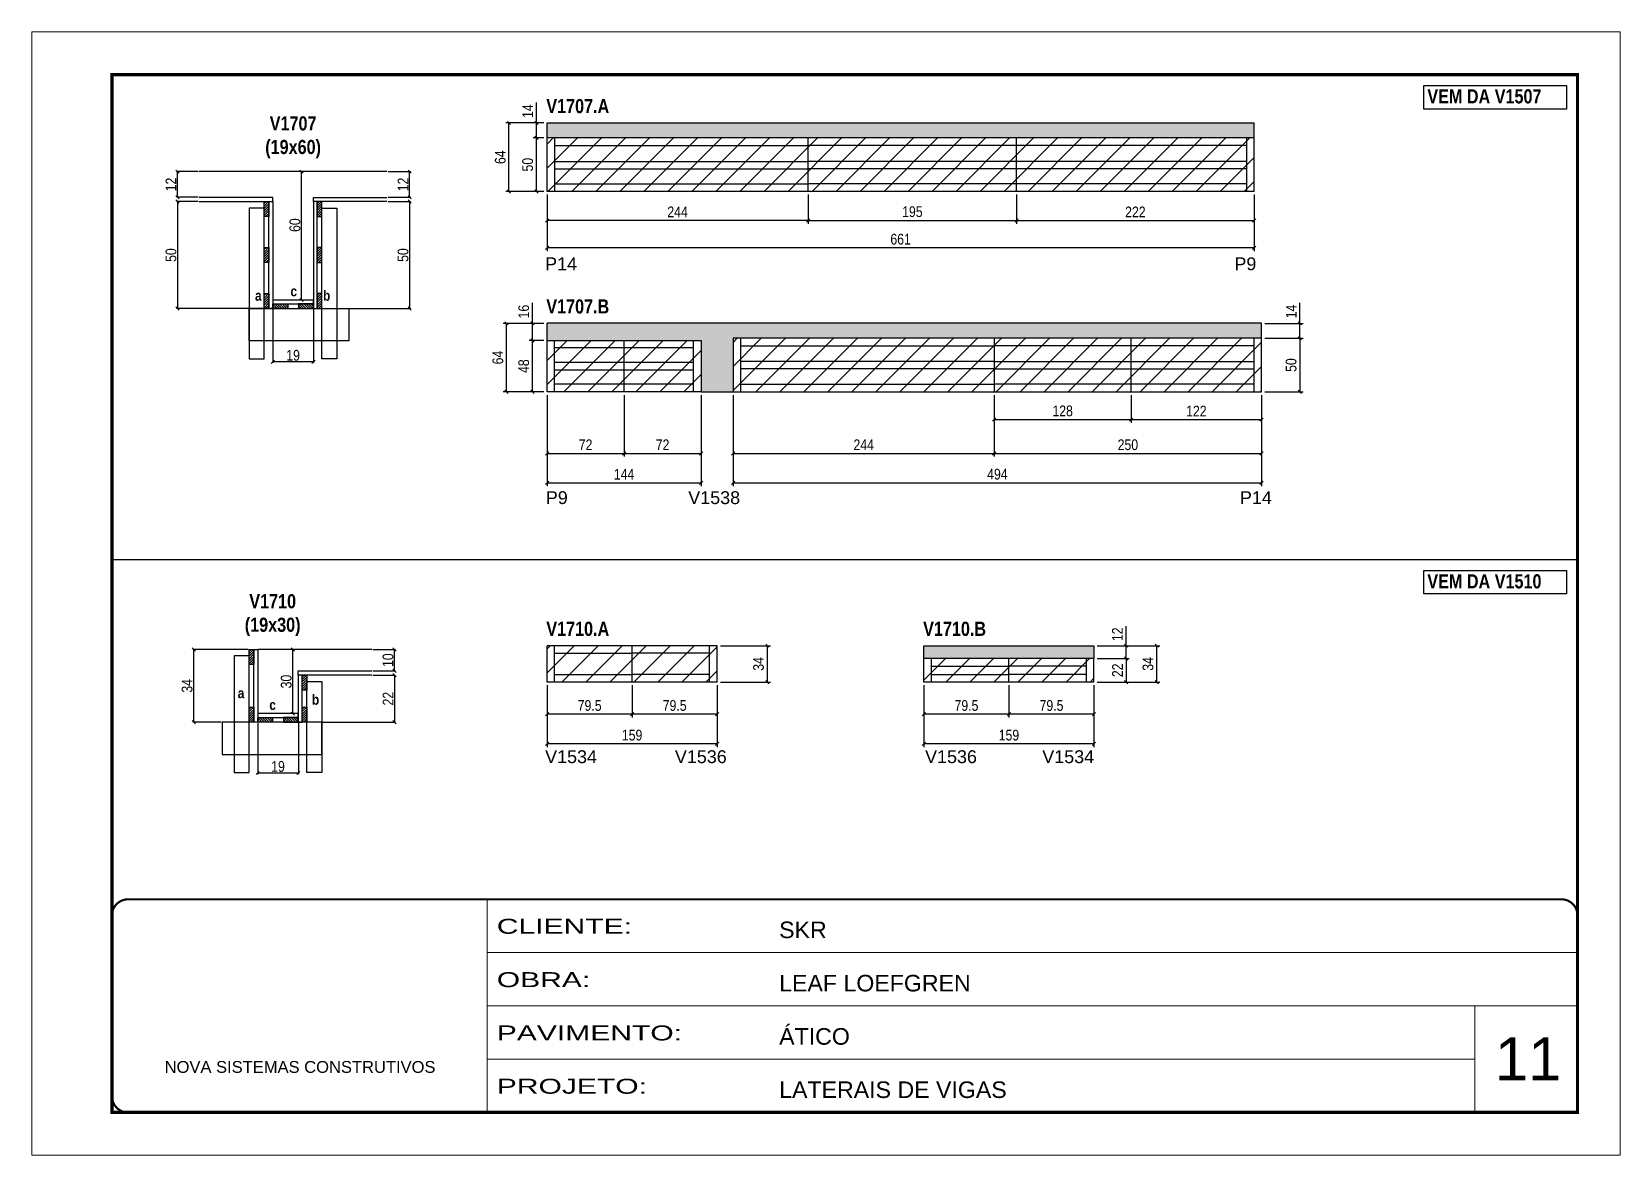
# Model space of a CAD drawing. Extents: x 3309 to 10008, y -2522 to 14608.
# Drawn here: x 6493 to 7978, y 11261 to 12311 of the extents above; entities that cross this region are included whole.
import ezdxf

# ---------------------------------------------------------------- set-up
doc = ezdxf.new("R2010")
doc.units = 0
doc.linetypes.add('CONTINUO', pattern=[0])
doc.linetypes.add('DASHED', pattern=[0.75, 0.5, -0.25])
for name, color, linetype in [('5', 5, 'Continuous'), ('COTA', 241, 'Continuous'), ('detalhes', 4, 'Continuous'), ('NOMENCLATURA', 7, 'Continuous'), ('Painéis', 200, 'Continuous'), ('SARR_2.2x7', 40, 'Continuous'), ('SARR_3.5x7', 81, 'Continuous')]:
    doc.layers.add(name, color=color, linetype=linetype)
for name, color, linetype, lineweight in [('CARIMBO', 255, 'Continuous', 9), ('CONCRETO', 251, 'Continuous', 25), ('Folhas', 255, 'Continuous', 9), ('Hachura', 251, 'Continuous', 9), ('SARRAFO DE PRESSAO', 251, 'DASHED', 9)]:
    doc.layers.add(name, color=color, linetype=linetype, lineweight=lineweight)
doc.styles.add('ARIAL', font='arial.ttf')
doc.styles.add('COTA TECNICA', font='techl___.ttf', dxfattribs={"height": 10})
doc.styles.add('COTA TECNICA 2X', font='techl___.ttf', dxfattribs={"height": 10})
doc.styles.get("Standard").update_dxf_attribs({"font": 'arial.ttf'})
doc.styles.add('TECNICA', font='techb___.ttf', dxfattribs={"height": 10})
doc.styles.add('Tecnologia', font='')
doc.styles.get('Tecnologia').set_extended_font_data('Forgotten Futurist')
doc.dimstyles.new('PAINEL', dxfattribs={"dimtxt": 10, "dimasz": 3, "dimexe": 3, "dimexo": 3, "dimgap": 3, "dimtad": 1, "dimdec": 1, "dimzin": 12, "dimdsep": 46, "dimtxsty": 'COTA TECNICA', "dimblk1": 'OBLIQUE', "dimblk2": 'OBLIQUE', "dimsah": 1, "dimcen": 0.9, "dimclrd": 4, "dimclre": 4, "dimclrt": 240, "dimadec": 1, "dimazin": 3, "dimtfac": 1, "dimtdec": 1, "dimtmove": 0, "dimatfit": 3, "dimfxl": 1, "dimtolj": 1, "dimtzin": 12, "dimarcsym": 0})
doc.dimstyles.new('SECAO', dxfattribs={"dimscale": 0.333333, "dimtxt": 5, "dimasz": 9, "dimexe": 3, "dimexo": 3, "dimgap": 3, "dimtad": 1, "dimdec": 1, "dimlfac": 0.5, "dimzin": 12, "dimdsep": 46, "dimtxsty": 'COTA TECNICA 2X', "dimblk1": 'OBLIQUE', "dimblk2": 'OBLIQUE', "dimsah": 1, "dimcen": 0.9, "dimclrd": 4, "dimclre": 4, "dimclrt": 240, "dimadec": 1, "dimazin": 3, "dimtfac": 1, "dimtdec": 1, "dimtmove": 0, "dimatfit": 3, "dimfxl": 1, "dimtolj": 1, "dimtzin": 12, "dimarcsym": 0})
pattern_1 = [(135, (39953.6903, -111460.2027), (-1.122532015, -1.122532015), [])]
pattern_2 = [(45, (-116802.018, -21083.5717), (-1.122532015, 1.122532015), [])]
pattern_3 = [(45, (-116802.018, -21169.5717), (-1.122532015, 1.122532015), [])]
pattern_4 = [(135, (39939.6072, -111846.7562), (-1.122532015, -1.122532015), [])]

msp = doc.modelspace()

# ---------------------------------------------------------------- texts
at = {"layer": '5', "linetype": 'Continuous'}
for s, rotation, p in [('P14', 0.00004, (6972.81, 12087.84)), ('P9', 0.00004, (7617.18, 12087.84)), ('P9', 359.99996, (6973.45, 11869.3, 0)), ('V1538', 359.99996, (7106.59, 11869.3, 0)), ('P14', 359.99996, (7622.34, 11869.3, 0)), ('V1534', 0.00004, (6972.81, 11627.19, 0)), ('V1536', 0.00004, (7094.11, 11627.19, 0)), ('V1536', 0.00004, (7328.01, 11627.19, 0)), ('V1534', 0.00004, (7437.56, 11627.19, 0))]:
    msp.add_text(s, height=12, rotation=rotation, dxfattribs=at).set_placement(p)
at = {"layer": 'CARIMBO', "style": 'ARIAL'}
msp.add_text('11', height=40, dxfattribs=at).set_placement((7860.73, 11330.85))
at = {"layer": 'detalhes', "style": 'TECNICA'}
for s, p in [('a', (6701.63, 12059.33)), ('c', (6734.7, 12063.44)), ('b', (6765.19, 12059.32)), ('a', (6685.45, 11687.85)), ('b', (6754.81, 11681.74)), ('c', (6714.96, 11676.88))]:
    msp.add_text(s, height=9.6, dxfattribs=at).set_placement(p)
at = {"layer": 'NOMENCLATURA', "style": 'TECNICA'}
for s, p in [('VEM DA V1507', (7797.54, 12243.76)), ('V1707.A', (6973.89, 12234.65)), ('V1707.B', (6973.89, 12047.42, 0)), ('VEM DA V1510', (7797.54, 11790.51)), ('V1710.A', (6973.89, 11746.11, 0)), ('V1710.B', (7326.18, 11746.11, 0))]:
    msp.add_text(s, height=13.2, dxfattribs=at).set_placement(p)
at = {"layer": 'NOMENCLATURA', "char_height": 13.2, "attachment_point": 2, "style": 'TECNICA'}
for s, insert in [('V1707\\P(19x60)', (6737.18, 12231.66)), ('V1710\\P(19x30)', (6718.07, 11785.11))]:
    msp.add_mtext_dynamic_manual_height_columns(s, width=300.2766, gutter_width=1, heights=[0], dxfattribs=dict(at, insert=insert))

# ---------------------------------------------------------------- blocks, each defined once
blk = doc.blocks.new('9999999999')
at = {"color": 30, "linetype": 'CONTINUO'}
for p, q in [((98564.6, 34230.2), (98564.6, 34429.4)), ((98564.6, 34379.6), (99584, 34379.6)), ((98564.6, 34329.8), (99488, 34329.8)), ((99584, 34329.8), (99488, 34329.8)), ((99488, 34329.8), (99488, 34230.2)), ((98564.6, 34280), (99488, 34280))]:
    blk.add_line(p, q, dxfattribs=at)
at = {"color": 30, "linetype": 'CONTINUO', "const_width": 2}
blk.add_lwpolyline([(99584, 34230.2), (99584, 34414.4, 0.414214), (99569, 34429.4), (98229, 34429.4, 0.414214), (98214, 34414.4), (98214, 34245.2, 0.414214), (98229, 34230.2), (99584, 34230.2)], format="xyb", dxfattribs=at)
at = {"layer": 'Folhas'}
blk.add_lwpolyline([(98139, 34190.2), (99624, 34190.2), (99624, 35240.2), (98139, 35240.2)], close=True, dxfattribs=at)
at = {"layer": 'Folhas', "color": 30, "const_width": 3}
blk.add_lwpolyline([(98214, 34230.2), (99584, 34230.2), (99584, 35200.2), (98214, 35200.2)], close=True, dxfattribs=at)
at = {"color": 7, "linetype": 'Continuous', "ltscale": 5, "style": 'ARIAL'}
for s, height, p in [('SKR', 15.48, (98837.7, 34393.1)), ('LEAF LOEFGREN', 15.483, (98837.7, 34343.3)), ('ÁTICO', 15.48, (98837.7, 34293.5)), ('NOVA SISTEMAS CONSTRUTIVOS', 11.059, (98263.2, 34267.2)), ('LATERAIS DE VIGAS', 15.483, (98837.7, 34243.7))]:
    blk.add_text(s, height=height, dxfattribs=at).set_placement(p)
at = {"layer": 'Folhas', "color": 7, "style": 'Tecnologia', "width": 1.5}
for s, p in [('CLIENTE:', (98573.7, 34397.2)), ('OBRA:', (98573.7, 34347.3)), ('PAVIMENTO:', (98573.7, 34297.5)), ('PROJETO:', (98573.7, 34247.7))]:
    blk.add_text(s, height=14, dxfattribs=at).set_placement(p)
blk = doc.blocks.new('_Oblique')
at = {"color": 0, "linetype": 'ByBlock', "lineweight": -2}
blk.add_line((-0.5, -0.5), (0.5, 0.5), dxfattribs=at)
blk = doc.blocks.new('*D2635')
at = {"layer": 'COTA', "color": 4, "lineweight": -2, "transparency": 16777216}
for p, q in [((6718.2, 12051), (6718.2, 12001.2)), ((6756.2, 12051), (6756.2, 12001.2)), ((6756.2, 12002.2), (6718.2, 12002.2))]:
    blk.add_line(p, q, dxfattribs=at)
at = {"layer": 'Defpoints', "color": 0, "transparency": 16777216}
for p in [(6718.2, 12052), (6756.2, 12052), (6718.2, 12002.2)]:
    blk.add_point(p, dxfattribs=at)
at = {"layer": 'COTA', "color": 4, "lineweight": -2, "transparency": 16777216, "xscale": 3, "yscale": 3, "zscale": 3, "rotation": 180}
blk.add_blockref('_Oblique', (6718.2, 12002.2), dxfattribs=at)
at = {"layer": 'COTA', "color": 4, "lineweight": -2, "transparency": 16777216, "xscale": 3, "yscale": 3, "zscale": 3}
blk.add_blockref('_Oblique', (6756.2, 12002.2), dxfattribs=at)
at = {"layer": 'COTA', "color": 240, "transparency": 16777216, "insert": (6737.2, 12008.3), "char_height": 10, "attachment_point": 5, "style": 'COTA TECNICA 2X'}
blk.add_mtext('\\A1;19', dxfattribs=at)
blk = doc.blocks.new('*D2636')
at = {"layer": 'COTA', "color": 4, "lineweight": -2, "transparency": 16777216}
for p, q in [((6648.5, 12152), (6628.1, 12152)), ((6629.1, 12152), (6629.1, 12052)), ((6709.2, 12052), (6628.1, 12052))]:
    blk.add_line(p, q, dxfattribs=at)
at = {"layer": 'Defpoints', "color": 0, "transparency": 16777216}
for p in [(6649.5, 12152), (6629.1, 12052), (6710.2, 12052, 0)]:
    blk.add_point(p, dxfattribs=at)
at = {"layer": 'COTA', "color": 4, "lineweight": -2, "transparency": 16777216, "xscale": 3, "yscale": 3, "zscale": 3}
for p, rotation in [((6629.1, 12152), 90), ((6629.1, 12052), 270)]:
    blk.add_blockref('_Oblique', p, dxfattribs=dict(at, rotation=rotation))
at = {"layer": 'COTA', "color": 240, "transparency": 16777216, "insert": (6623, 12102), "char_height": 10, "attachment_point": 5, "rotation": 90, "style": 'COTA TECNICA 2X'}
blk.add_mtext('\\A1;50', dxfattribs=at)
blk = doc.blocks.new('*D2637')
at = {"layer": 'COTA', "color": 4, "lineweight": -2, "transparency": 16777216}
for p, q in [((6825.9, 12152), (6847.1, 12152)), ((6846.1, 12152), (6846.1, 12052)), ((6765.2, 12052), (6847.1, 12052))]:
    blk.add_line(p, q, dxfattribs=at)
at = {"layer": 'Defpoints', "color": 0, "transparency": 16777216}
for p in [(6824.9, 12152), (6764.2, 12052, 0), (6846.1, 12052)]:
    blk.add_point(p, dxfattribs=at)
at = {"layer": 'COTA', "color": 4, "lineweight": -2, "transparency": 16777216, "xscale": 3, "yscale": 3, "zscale": 3}
for p, rotation in [((6846.1, 12152), 90), ((6846.1, 12052), 270)]:
    blk.add_blockref('_Oblique', p, dxfattribs=dict(at, rotation=rotation))
at = {"layer": 'COTA', "color": 240, "transparency": 16777216, "insert": (6840, 12102), "char_height": 10, "attachment_point": 5, "rotation": 90, "style": 'COTA TECNICA 2X'}
blk.add_mtext('\\A1;50', dxfattribs=at)
blk = doc.blocks.new('*D2638')
at = {"layer": 'COTA', "color": 4, "lineweight": -2, "transparency": 16777216}
for p, q in [((6755.2, 12180), (6744, 12180)), ((6745, 12060), (6745, 12180)), ((6755.2, 12060), (6744, 12060))]:
    blk.add_line(p, q, dxfattribs=at)
at = {"layer": 'Defpoints', "color": 0, "transparency": 16777216}
for p in [(6745, 12180), (6756.2, 12180), (6756.2, 12060)]:
    blk.add_point(p, dxfattribs=at)
at = {"layer": 'COTA', "color": 4, "lineweight": -2, "transparency": 16777216, "xscale": 3, "yscale": 3, "zscale": 3}
for p, rotation in [((6745, 12180), 90), ((6745, 12060), 270)]:
    blk.add_blockref('_Oblique', p, dxfattribs=dict(at, rotation=rotation))
at = {"layer": 'COTA', "color": 240, "transparency": 16777216, "insert": (6738.9, 12130), "char_height": 10, "attachment_point": 5, "rotation": 90, "style": 'COTA TECNICA 2X'}
blk.add_mtext('\\A1;60', dxfattribs=at)
blk = doc.blocks.new('*D2639')
at = {"layer": 'COTA', "color": 4, "lineweight": -2, "transparency": 16777216}
for p, q in [((6825.9, 12180), (6847.1, 12180)), ((6846.1, 12156), (6846.1, 12180)), ((6825.9, 12156), (6847.1, 12156))]:
    blk.add_line(p, q, dxfattribs=at)
at = {"layer": 'Defpoints', "color": 0, "transparency": 16777216}
for p in [(6824.9, 12180), (6846.1, 12180), (6824.9, 12156)]:
    blk.add_point(p, dxfattribs=at)
at = {"layer": 'COTA', "color": 4, "lineweight": -2, "transparency": 16777216, "xscale": 3, "yscale": 3, "zscale": 3}
for p, rotation in [((6846.1, 12180), 90), ((6846.1, 12156), 270)]:
    blk.add_blockref('_Oblique', p, dxfattribs=dict(at, rotation=rotation))
at = {"layer": 'COTA', "color": 240, "transparency": 16777216, "insert": (6840, 12168), "char_height": 10, "attachment_point": 5, "rotation": 90, "style": 'COTA TECNICA 2X'}
blk.add_mtext('\\A1;12', dxfattribs=at)
blk = doc.blocks.new('*D2667')
at = {"layer": 'COTA', "color": 4, "lineweight": -2, "transparency": 16777216}
for p, q in [((6648.5, 12180), (6628.1, 12180)), ((6629.1, 12156), (6629.1, 12180)), ((6648.5, 12156), (6628.1, 12156))]:
    blk.add_line(p, q, dxfattribs=at)
at = {"layer": 'Defpoints', "color": 0, "transparency": 16777216}
for p in [(6629.1, 12180), (6649.5, 12180), (6649.5, 12156)]:
    blk.add_point(p, dxfattribs=at)
at = {"layer": 'COTA', "color": 4, "lineweight": -2, "transparency": 16777216, "xscale": 3, "yscale": 3, "zscale": 3}
for p, rotation in [((6629.1, 12180), 90), ((6629.1, 12156), 270)]:
    blk.add_blockref('_Oblique', p, dxfattribs=dict(at, rotation=rotation))
at = {"layer": 'COTA', "color": 240, "transparency": 16777216, "insert": (6623, 12168), "char_height": 10, "attachment_point": 5, "rotation": 90, "style": 'COTA TECNICA 2X'}
blk.add_mtext('\\A1;12', dxfattribs=at)
blk = doc.blocks.new('*D2632')
at = {"layer": 'COTA', "color": 4, "linetype": 'ByBlock', "lineweight": -2, "transparency": 16777216}
for p, q in [((6974.6, 12158.5), (6974.6, 12131.3)), ((7218.6, 12158.5), (7218.6, 12131.3)), ((7218.6, 12134.3), (6974.6, 12134.3))]:
    blk.add_line(p, q, dxfattribs=at)
at = {"layer": 'Defpoints', "color": 0, "linetype": 'ByBlock', "transparency": 16777216}
for p in [(6974.6, 12161.5), (7218.6, 12161.5), (6974.6, 12134.3)]:
    blk.add_point(p, dxfattribs=at)
at = {"layer": 'COTA', "color": 4, "linetype": 'ByBlock', "lineweight": -2, "transparency": 16777216, "xscale": 3, "yscale": 3, "zscale": 3, "rotation": 180}
blk.add_blockref('_Oblique', (6974.6, 12134.3), dxfattribs=at)
at = {"layer": 'COTA', "color": 4, "linetype": 'ByBlock', "lineweight": -2, "transparency": 16777216, "xscale": 3, "yscale": 3, "zscale": 3}
blk.add_blockref('_Oblique', (7218.6, 12134.3), dxfattribs=at)
at = {"layer": 'COTA', "color": 240, "linetype": 'ByBlock', "transparency": 16777216, "insert": (7096.6, 12142.4), "char_height": 10, "attachment_point": 5, "style": 'COTA TECNICA'}
blk.add_mtext('\\A1;244', dxfattribs=at)
blk = doc.blocks.new('*D2633')
at = {"layer": 'COTA', "color": 4, "lineweight": -2, "transparency": 16777216}
for p, q in [((7218.6, 12158.5), (7218.6, 12131.3)), ((7413.6, 12158.5), (7413.6, 12131.3)), ((7218.6, 12134.3), (7413.6, 12134.3))]:
    blk.add_line(p, q, dxfattribs=at)
at = {"layer": 'Defpoints', "color": 0, "transparency": 16777216}
for p in [(7218.6, 12161.5, 0), (7413.6, 12161.5, 0), (7413.6, 12134.3)]:
    blk.add_point(p, dxfattribs=at)
at = {"layer": 'COTA', "color": 4, "lineweight": -2, "transparency": 16777216, "xscale": 3, "yscale": 3, "zscale": 3, "rotation": 180}
blk.add_blockref('_Oblique', (7218.6, 12134.3), dxfattribs=at)
at = {"layer": 'COTA', "color": 4, "lineweight": -2, "transparency": 16777216, "xscale": 3, "yscale": 3, "zscale": 3}
blk.add_blockref('_Oblique', (7413.6, 12134.3), dxfattribs=at)
at = {"layer": 'COTA', "color": 240, "transparency": 16777216, "insert": (7316.1, 12142.5), "char_height": 10, "attachment_point": 5, "style": 'COTA TECNICA'}
blk.add_mtext('\\A1;195', dxfattribs=at)
blk = doc.blocks.new('*D2634')
at = {"layer": 'COTA', "color": 4, "lineweight": -2, "transparency": 16777216}
for p, q in [((7413.6, 12158.5), (7413.6, 12131.3)), ((7635.6, 12158.5), (7635.6, 12131.3)), ((7413.6, 12134.3), (7635.6, 12134.3))]:
    blk.add_line(p, q, dxfattribs=at)
at = {"layer": 'Defpoints', "color": 0, "transparency": 16777216}
for p in [(7413.6, 12161.5, 0), (7635.6, 12161.5, 0), (7635.6, 12134.3)]:
    blk.add_point(p, dxfattribs=at)
at = {"layer": 'COTA', "color": 4, "lineweight": -2, "transparency": 16777216, "xscale": 3, "yscale": 3, "zscale": 3, "rotation": 180}
blk.add_blockref('_Oblique', (7413.6, 12134.3), dxfattribs=at)
at = {"layer": 'COTA', "color": 4, "lineweight": -2, "transparency": 16777216, "xscale": 3, "yscale": 3, "zscale": 3}
blk.add_blockref('_Oblique', (7635.6, 12134.3), dxfattribs=at)
at = {"layer": 'COTA', "color": 240, "transparency": 16777216, "insert": (7524.6, 12142.3), "char_height": 10, "attachment_point": 5, "style": 'COTA TECNICA'}
blk.add_mtext('\\A1;222', dxfattribs=at)
blk = doc.blocks.new('*D2650')
at = {"layer": 'COTA', "color": 4, "lineweight": -2, "transparency": 16777216}
for p, q in [((6974.6, 12158.5), (6974.6, 12105.7)), ((7635.6, 12158.5), (7635.6, 12105.7)), ((7635.6, 12108.7), (6974.6, 12108.7))]:
    blk.add_line(p, q, dxfattribs=at)
at = {"layer": 'Defpoints', "color": 0, "transparency": 16777216}
for p in [(6974.6, 12161.5, 0), (7635.6, 12161.5, 0), (6974.6, 12108.7)]:
    blk.add_point(p, dxfattribs=at)
at = {"layer": 'COTA', "color": 4, "lineweight": -2, "transparency": 16777216, "xscale": 3, "yscale": 3, "zscale": 3, "rotation": 180}
blk.add_blockref('_Oblique', (6974.6, 12108.7), dxfattribs=at)
at = {"layer": 'COTA', "color": 4, "lineweight": -2, "transparency": 16777216, "xscale": 3, "yscale": 3, "zscale": 3}
blk.add_blockref('_Oblique', (7635.6, 12108.7), dxfattribs=at)
at = {"layer": 'COTA', "color": 240, "transparency": 16777216, "insert": (7305.1, 12116.8), "char_height": 10, "attachment_point": 5, "style": 'COTA TECNICA'}
blk.add_mtext('\\A1;661', dxfattribs=at)
blk = doc.blocks.new('*D2651')
at = {"layer": 'COTA', "color": 4, "lineweight": -2, "transparency": 16777216}
for p, q in [((6971.6, 12211.5), (6961.7, 12211.5)), ((6964.7, 12161.5), (6964.7, 12211.5)), ((6971.6, 12161.5), (6961.7, 12161.5))]:
    blk.add_line(p, q, dxfattribs=at)
at = {"layer": 'Defpoints', "color": 0, "transparency": 16777216}
for p in [(6964.7, 12211.5), (6974.6, 12211.5), (6974.6, 12161.5)]:
    blk.add_point(p, dxfattribs=at)
at = {"layer": 'COTA', "color": 4, "lineweight": -2, "transparency": 16777216, "xscale": 3, "yscale": 3, "zscale": 3}
for p, rotation in [((6964.7, 12211.5), 90), ((6964.7, 12161.5), 270)]:
    blk.add_blockref('_Oblique', p, dxfattribs=dict(at, rotation=rotation))
at = {"layer": 'COTA', "color": 240, "transparency": 16777216, "insert": (6956.5, 12186.5), "char_height": 10, "attachment_point": 5, "rotation": 90, "style": 'COTA TECNICA'}
blk.add_mtext('\\A1;50', dxfattribs=at)
blk = doc.blocks.new('*D2652')
at = {"layer": 'COTA', "color": 4, "lineweight": -2, "transparency": 16777216}
for p, q in [((6964.7, 12225.5), (6964.7, 12244.6)), ((6971.6, 12225.5), (6961.7, 12225.5)), ((6964.7, 12211.5), (6964.7, 12225.5)), ((6971.6, 12211.5), (6961.7, 12211.5))]:
    blk.add_line(p, q, dxfattribs=at)
at = {"layer": 'Defpoints', "color": 0, "transparency": 16777216}
for p in [(6964.7, 12225.5), (6974.6, 12225.5), (6974.6, 12211.5)]:
    blk.add_point(p, dxfattribs=at)
at = {"layer": 'COTA', "color": 4, "lineweight": -2, "transparency": 16777216, "xscale": 3, "yscale": 3, "zscale": 3}
for p, rotation in [((6964.7, 12225.5), 90), ((6964.7, 12211.5), 270)]:
    blk.add_blockref('_Oblique', p, dxfattribs=dict(at, rotation=rotation))
at = {"layer": 'COTA', "color": 240, "transparency": 16777216, "insert": (6956.6, 12236.5), "char_height": 10, "attachment_point": 5, "rotation": 90, "style": 'COTA TECNICA'}
blk.add_mtext('\\A1;14', dxfattribs=at)
blk = doc.blocks.new('*D2653')
at = {"layer": 'COTA', "color": 4, "lineweight": -2, "transparency": 16777216}
for p, q in [((6971.6, 12225.5), (6936, 12225.5)), ((6939, 12161.5), (6939, 12225.5)), ((6971.6, 12161.5), (6936, 12161.5))]:
    blk.add_line(p, q, dxfattribs=at)
at = {"layer": 'Defpoints', "color": 0, "transparency": 16777216}
for p in [(6939, 12225.5), (6974.6, 12225.5), (6974.6, 12161.5)]:
    blk.add_point(p, dxfattribs=at)
at = {"layer": 'COTA', "color": 4, "lineweight": -2, "transparency": 16777216, "xscale": 3, "yscale": 3, "zscale": 3}
for p, rotation in [((6939, 12225.5), 90), ((6939, 12161.5), 270)]:
    blk.add_blockref('_Oblique', p, dxfattribs=dict(at, rotation=rotation))
at = {"layer": 'COTA', "color": 240, "transparency": 16777216, "insert": (6930.9, 12193.5), "char_height": 10, "attachment_point": 5, "rotation": 90, "style": 'COTA TECNICA'}
blk.add_mtext('\\A1;64', dxfattribs=at)
blk = doc.blocks.new('*D2654')
at = {"layer": 'COTA', "color": 4, "lineweight": -2, "transparency": 16777216}
for p, q in [((6971.6, 12022.2), (6957.9, 12022.2)), ((6960.9, 11974.2), (6960.9, 12022.2)), ((6971.6, 11974.2), (6957.9, 11974.2))]:
    blk.add_line(p, q, dxfattribs=at)
at = {"layer": 'Defpoints', "color": 0, "transparency": 16777216}
for p in [(6960.9, 12022.2), (6974.6, 12022.2), (6974.6, 11974.2)]:
    blk.add_point(p, dxfattribs=at)
at = {"layer": 'COTA', "color": 4, "lineweight": -2, "transparency": 16777216, "xscale": 3, "yscale": 3, "zscale": 3}
for p, rotation in [((6960.9, 12022.2), 90), ((6960.9, 11974.2), 270)]:
    blk.add_blockref('_Oblique', p, dxfattribs=dict(at, rotation=rotation))
at = {"layer": 'COTA', "color": 240, "transparency": 16777216, "insert": (6952.8, 11998.2), "char_height": 10, "attachment_point": 5, "rotation": 90, "style": 'COTA TECNICA'}
blk.add_mtext('\\A1;48', dxfattribs=at)
blk = doc.blocks.new('*D2655')
at = {"layer": 'COTA', "color": 4, "lineweight": -2, "transparency": 16777216}
for p, q in [((6974.6, 11971.2), (6974.6, 11886.1)), ((7118.6, 11971.2), (7118.6, 11886.1)), ((6974.6, 11889.1), (7118.6, 11889.1))]:
    blk.add_line(p, q, dxfattribs=at)
at = {"layer": 'Defpoints', "color": 0, "transparency": 16777216}
for p in [(6974.6, 11974.2), (7118.6, 11974.2), (7118.6, 11889.1)]:
    blk.add_point(p, dxfattribs=at)
at = {"layer": 'COTA', "color": 4, "lineweight": -2, "transparency": 16777216, "xscale": 3, "yscale": 3, "zscale": 3, "rotation": 180}
blk.add_blockref('_Oblique', (6974.6, 11889.1), dxfattribs=at)
at = {"layer": 'COTA', "color": 4, "lineweight": -2, "transparency": 16777216, "xscale": 3, "yscale": 3, "zscale": 3}
blk.add_blockref('_Oblique', (7118.6, 11889.1), dxfattribs=at)
at = {"layer": 'COTA', "color": 240, "transparency": 16777216, "insert": (7046.6, 11897.2), "char_height": 10, "attachment_point": 5, "style": 'COTA TECNICA'}
blk.add_mtext('\\A1;144', dxfattribs=at)
blk = doc.blocks.new('*D2656')
at = {"layer": 'COTA', "color": 4, "lineweight": -2, "transparency": 16777216}
for p, q in [((6960.9, 12038.2), (6960.9, 12057.3)), ((6971.6, 12038.2), (6957.9, 12038.2)), ((6960.9, 12022.2), (6960.9, 12038.2)), ((6971.6, 12022.2), (6957.9, 12022.2))]:
    blk.add_line(p, q, dxfattribs=at)
at = {"layer": 'Defpoints', "color": 0, "transparency": 16777216}
for p in [(6960.9, 12038.2), (6974.6, 12038.2), (6974.6, 12022.2)]:
    blk.add_point(p, dxfattribs=at)
at = {"layer": 'COTA', "color": 4, "lineweight": -2, "transparency": 16777216, "xscale": 3, "yscale": 3, "zscale": 3}
for p, rotation in [((6960.9, 12038.2), 90), ((6960.9, 12022.2), 270)]:
    blk.add_blockref('_Oblique', p, dxfattribs=dict(at, rotation=rotation))
at = {"layer": 'COTA', "color": 240, "transparency": 16777216, "insert": (6952.8, 12049.2), "char_height": 10, "attachment_point": 5, "rotation": 90, "style": 'COTA TECNICA'}
blk.add_mtext('\\A1;16', dxfattribs=at)
blk = doc.blocks.new('*D2657')
at = {"layer": 'COTA', "color": 4, "lineweight": -2, "transparency": 16777216}
for p, q in [((6971.6, 12038.2), (6933.7, 12038.2)), ((6936.7, 11974.2), (6936.7, 12038.2)), ((6971.6, 11974.2), (6933.7, 11974.2))]:
    blk.add_line(p, q, dxfattribs=at)
at = {"layer": 'Defpoints', "color": 0, "transparency": 16777216}
for p in [(6936.7, 12038.2), (6974.6, 12038.2), (6974.6, 11974.2)]:
    blk.add_point(p, dxfattribs=at)
at = {"layer": 'COTA', "color": 4, "lineweight": -2, "transparency": 16777216, "xscale": 3, "yscale": 3, "zscale": 3}
for p, rotation in [((6936.7, 12038.2), 90), ((6936.7, 11974.2), 270)]:
    blk.add_blockref('_Oblique', p, dxfattribs=dict(at, rotation=rotation))
at = {"layer": 'COTA', "color": 240, "transparency": 16777216, "insert": (6928.6, 12006.2), "char_height": 10, "attachment_point": 5, "rotation": 90, "style": 'COTA TECNICA'}
blk.add_mtext('\\A1;64', dxfattribs=at)
blk = doc.blocks.new('*D2658')
at = {"layer": 'COTA', "color": 4, "lineweight": -2, "transparency": 16777216}
for p, q in [((6974.6, 11971.2), (6974.6, 11913.6)), ((7046.6, 11971.2), (7046.6, 11913.6)), ((6974.6, 11916.6), (7046.6, 11916.6))]:
    blk.add_line(p, q, dxfattribs=at)
at = {"layer": 'Defpoints', "color": 0, "transparency": 16777216}
for p in [(6974.6, 11974.2), (7046.6, 11974.2), (7046.6, 11916.6)]:
    blk.add_point(p, dxfattribs=at)
at = {"layer": 'COTA', "color": 4, "lineweight": -2, "transparency": 16777216, "xscale": 3, "yscale": 3, "zscale": 3, "rotation": 180}
blk.add_blockref('_Oblique', (6974.6, 11916.6), dxfattribs=at)
at = {"layer": 'COTA', "color": 4, "lineweight": -2, "transparency": 16777216, "xscale": 3, "yscale": 3, "zscale": 3}
blk.add_blockref('_Oblique', (7046.6, 11916.6), dxfattribs=at)
at = {"layer": 'COTA', "color": 240, "transparency": 16777216, "insert": (7010.6, 11924.7), "char_height": 10, "attachment_point": 5, "style": 'COTA TECNICA'}
blk.add_mtext('\\A1;72', dxfattribs=at)
blk = doc.blocks.new('*D2659')
at = {"layer": 'COTA', "color": 4, "lineweight": -2, "transparency": 16777216}
for p, q in [((7046.6, 11971.2), (7046.6, 11913.6)), ((7118.6, 11971.2), (7118.6, 11913.6)), ((7046.6, 11916.6), (7118.6, 11916.6))]:
    blk.add_line(p, q, dxfattribs=at)
at = {"layer": 'Defpoints', "color": 0, "transparency": 16777216}
for p in [(7046.6, 11974.2), (7118.6, 11974.2), (7118.6, 11916.6)]:
    blk.add_point(p, dxfattribs=at)
at = {"layer": 'COTA', "color": 4, "lineweight": -2, "transparency": 16777216, "xscale": 3, "yscale": 3, "zscale": 3, "rotation": 180}
blk.add_blockref('_Oblique', (7046.6, 11916.6), dxfattribs=at)
at = {"layer": 'COTA', "color": 4, "lineweight": -2, "transparency": 16777216, "xscale": 3, "yscale": 3, "zscale": 3}
blk.add_blockref('_Oblique', (7118.6, 11916.6), dxfattribs=at)
at = {"layer": 'COTA', "color": 240, "transparency": 16777216, "insert": (7082.6, 11924.7), "char_height": 10, "attachment_point": 5, "style": 'COTA TECNICA'}
blk.add_mtext('\\A1;72', dxfattribs=at)
blk = doc.blocks.new('*D2660')
at = {"layer": 'COTA', "color": 4, "lineweight": -2, "transparency": 16777216}
for p, q in [((7148.6, 11971.2), (7148.6, 11886.1)), ((7642.6, 11971.2), (7642.6, 11886.1)), ((7148.6, 11889.1), (7642.6, 11889.1))]:
    blk.add_line(p, q, dxfattribs=at)
at = {"layer": 'Defpoints', "color": 0, "transparency": 16777216}
for p in [(7148.6, 11974.2), (7642.6, 11974.2), (7642.6, 11889.1)]:
    blk.add_point(p, dxfattribs=at)
at = {"layer": 'COTA', "color": 4, "lineweight": -2, "transparency": 16777216, "xscale": 3, "yscale": 3, "zscale": 3, "rotation": 180}
blk.add_blockref('_Oblique', (7148.6, 11889.1), dxfattribs=at)
at = {"layer": 'COTA', "color": 4, "lineweight": -2, "transparency": 16777216, "xscale": 3, "yscale": 3, "zscale": 3}
blk.add_blockref('_Oblique', (7642.6, 11889.1), dxfattribs=at)
at = {"layer": 'COTA', "color": 240, "transparency": 16777216, "insert": (7395.6, 11897.2), "char_height": 10, "attachment_point": 5, "style": 'COTA TECNICA'}
blk.add_mtext('\\A1;494', dxfattribs=at)
blk = doc.blocks.new('*D2661')
at = {"layer": 'COTA', "color": 4, "lineweight": -2, "transparency": 16777216}
for p, q in [((7148.6, 11971.2), (7148.6, 11913.6)), ((7392.6, 11971.2), (7392.6, 11913.6)), ((7148.6, 11916.6), (7392.6, 11916.6))]:
    blk.add_line(p, q, dxfattribs=at)
at = {"layer": 'Defpoints', "color": 0, "transparency": 16777216}
for p in [(7148.6, 11974.2), (7392.6, 11974.2), (7392.6, 11916.6)]:
    blk.add_point(p, dxfattribs=at)
at = {"layer": 'COTA', "color": 4, "lineweight": -2, "transparency": 16777216, "xscale": 3, "yscale": 3, "zscale": 3, "rotation": 180}
blk.add_blockref('_Oblique', (7148.6, 11916.6), dxfattribs=at)
at = {"layer": 'COTA', "color": 4, "lineweight": -2, "transparency": 16777216, "xscale": 3, "yscale": 3, "zscale": 3}
blk.add_blockref('_Oblique', (7392.6, 11916.6), dxfattribs=at)
at = {"layer": 'COTA', "color": 240, "transparency": 16777216, "insert": (7270.6, 11924.7), "char_height": 10, "attachment_point": 5, "style": 'COTA TECNICA'}
blk.add_mtext('\\A1;244', dxfattribs=at)
blk = doc.blocks.new('*D2662')
at = {"layer": 'COTA', "color": 4, "lineweight": -2, "transparency": 16777216}
for p, q in [((7392.6, 11971.2), (7392.6, 11913.6)), ((7642.6, 11971.2), (7642.6, 11913.6)), ((7392.6, 11916.6), (7642.6, 11916.6))]:
    blk.add_line(p, q, dxfattribs=at)
at = {"layer": 'Defpoints', "color": 0, "transparency": 16777216}
for p in [(7392.6, 11974.2), (7642.6, 11974.2), (7642.6, 11916.6)]:
    blk.add_point(p, dxfattribs=at)
at = {"layer": 'COTA', "color": 4, "lineweight": -2, "transparency": 16777216, "xscale": 3, "yscale": 3, "zscale": 3, "rotation": 180}
blk.add_blockref('_Oblique', (7392.6, 11916.6), dxfattribs=at)
at = {"layer": 'COTA', "color": 4, "lineweight": -2, "transparency": 16777216, "xscale": 3, "yscale": 3, "zscale": 3}
blk.add_blockref('_Oblique', (7642.6, 11916.6), dxfattribs=at)
at = {"layer": 'COTA', "color": 240, "transparency": 16777216, "insert": (7517.6, 11924.7), "char_height": 10, "attachment_point": 5, "style": 'COTA TECNICA'}
blk.add_mtext('\\A1;250', dxfattribs=at)
blk = doc.blocks.new('*D2663')
at = {"layer": 'COTA', "color": 4, "lineweight": -2, "transparency": 16777216}
for p, q in [((7392.6, 11971.2), (7392.6, 11945.2)), ((7520.6, 11971.2), (7520.6, 11945.2)), ((7392.6, 11948.2), (7520.6, 11948.2))]:
    blk.add_line(p, q, dxfattribs=at)
at = {"layer": 'Defpoints', "color": 0, "transparency": 16777216}
for p in [(7392.6, 11974.2, 0), (7520.6, 11974.2, 0), (7520.6, 11948.2)]:
    blk.add_point(p, dxfattribs=at)
at = {"layer": 'COTA', "color": 4, "lineweight": -2, "transparency": 16777216, "xscale": 3, "yscale": 3, "zscale": 3, "rotation": 180}
blk.add_blockref('_Oblique', (7392.6, 11948.2), dxfattribs=at)
at = {"layer": 'COTA', "color": 4, "lineweight": -2, "transparency": 16777216, "xscale": 3, "yscale": 3, "zscale": 3}
blk.add_blockref('_Oblique', (7520.6, 11948.2), dxfattribs=at)
at = {"layer": 'COTA', "color": 240, "transparency": 16777216, "insert": (7456.6, 11956.3), "char_height": 10, "attachment_point": 5, "style": 'COTA TECNICA'}
blk.add_mtext('\\A1;128', dxfattribs=at)
blk = doc.blocks.new('*D2664')
at = {"layer": 'COTA', "color": 4, "lineweight": -2, "transparency": 16777216}
for p, q in [((7520.6, 11971.2), (7520.6, 11945.2)), ((7642.6, 11971.2), (7642.6, 11945.2)), ((7520.6, 11948.2), (7642.6, 11948.2))]:
    blk.add_line(p, q, dxfattribs=at)
at = {"layer": 'Defpoints', "color": 0, "transparency": 16777216}
for p in [(7520.6, 11974.2, 0), (7642.6, 11974.2, 0), (7642.6, 11948.2)]:
    blk.add_point(p, dxfattribs=at)
at = {"layer": 'COTA', "color": 4, "lineweight": -2, "transparency": 16777216, "xscale": 3, "yscale": 3, "zscale": 3, "rotation": 180}
blk.add_blockref('_Oblique', (7520.6, 11948.2), dxfattribs=at)
at = {"layer": 'COTA', "color": 4, "lineweight": -2, "transparency": 16777216, "xscale": 3, "yscale": 3, "zscale": 3}
blk.add_blockref('_Oblique', (7642.6, 11948.2), dxfattribs=at)
at = {"layer": 'COTA', "color": 240, "transparency": 16777216, "insert": (7581.6, 11956.2), "char_height": 10, "attachment_point": 5, "style": 'COTA TECNICA'}
blk.add_mtext('\\A1;122', dxfattribs=at)
blk = doc.blocks.new('*D2665')
at = {"layer": 'COTA', "color": 4, "lineweight": -2, "transparency": 16777216}
for p, q in [((7645.6, 12024.2), (7681.4, 12024.2)), ((7678.4, 12024.2), (7678.4, 11974.2)), ((7645.6, 11974.2), (7681.4, 11974.2))]:
    blk.add_line(p, q, dxfattribs=at)
at = {"layer": 'Defpoints', "color": 0, "transparency": 16777216}
for p in [(7642.6, 12024.2, 0), (7642.6, 11974.2, 0), (7678.4, 11974.2)]:
    blk.add_point(p, dxfattribs=at)
at = {"layer": 'COTA', "color": 4, "lineweight": -2, "transparency": 16777216, "xscale": 3, "yscale": 3, "zscale": 3}
for p, rotation in [((7678.4, 12024.2), 90), ((7678.4, 11974.2), 270)]:
    blk.add_blockref('_Oblique', p, dxfattribs=dict(at, rotation=rotation))
at = {"layer": 'COTA', "color": 240, "transparency": 16777216, "insert": (7670.2, 11999.2), "char_height": 10, "attachment_point": 5, "rotation": 90, "style": 'COTA TECNICA'}
blk.add_mtext('\\A1;50', dxfattribs=at)
blk = doc.blocks.new('*D2666')
at = {"layer": 'COTA', "color": 4, "lineweight": -2, "transparency": 16777216}
for p, q in [((7678.4, 12038.2), (7678.4, 12057.4)), ((7645.6, 12038.2), (7681.4, 12038.2)), ((7678.4, 12024.2), (7678.4, 12038.2)), ((7645.6, 12024.2), (7681.4, 12024.2))]:
    blk.add_line(p, q, dxfattribs=at)
at = {"layer": 'Defpoints', "color": 0, "transparency": 16777216}
for p in [(7642.6, 12038.2, 0), (7678.4, 12038.2), (7642.6, 12024.2, 0)]:
    blk.add_point(p, dxfattribs=at)
at = {"layer": 'COTA', "color": 4, "lineweight": -2, "transparency": 16777216, "xscale": 3, "yscale": 3, "zscale": 3}
for p, rotation in [((7678.4, 12038.2), 90), ((7678.4, 12024.2), 270)]:
    blk.add_blockref('_Oblique', p, dxfattribs=dict(at, rotation=rotation))
at = {"layer": 'COTA', "color": 240, "transparency": 16777216, "insert": (7670.3, 12049.3), "char_height": 10, "attachment_point": 5, "rotation": 90, "style": 'COTA TECNICA'}
blk.add_mtext('\\A1;14', dxfattribs=at)
blk = doc.blocks.new('*D2640')
at = {"layer": 'COTA', "color": 4, "lineweight": -2, "transparency": 16777216}
for p, q in [((6704.1, 11664.4), (6704.1, 11616.9)), ((6742.1, 11664.4), (6742.1, 11616.9)), ((6742.1, 11617.9), (6704.1, 11617.9))]:
    blk.add_line(p, q, dxfattribs=at)
at = {"layer": 'Defpoints', "color": 0, "transparency": 16777216}
for p in [(6704.1, 11665.4), (6742.1, 11665.4), (6704.1, 11617.9)]:
    blk.add_point(p, dxfattribs=at)
at = {"layer": 'COTA', "color": 4, "lineweight": -2, "transparency": 16777216, "xscale": 3, "yscale": 3, "zscale": 3, "rotation": 180}
blk.add_blockref('_Oblique', (6704.1, 11617.9), dxfattribs=at)
at = {"layer": 'COTA', "color": 4, "lineweight": -2, "transparency": 16777216, "xscale": 3, "yscale": 3, "zscale": 3}
blk.add_blockref('_Oblique', (6742.1, 11617.9), dxfattribs=at)
at = {"layer": 'COTA', "color": 240, "transparency": 16777216, "insert": (6723.1, 11624), "char_height": 10, "attachment_point": 5, "style": 'COTA TECNICA 2X'}
blk.add_mtext('\\A1;19', dxfattribs=at)
blk = doc.blocks.new('*D2641')
at = {"layer": 'COTA', "color": 4, "lineweight": -2, "transparency": 16777216}
for p, q in [((6811.8, 11709.4), (6833, 11709.4)), ((6832, 11709.4), (6832, 11665.4)), ((6765.1, 11665.4), (6833, 11665.4))]:
    blk.add_line(p, q, dxfattribs=at)
at = {"layer": 'Defpoints', "color": 0, "transparency": 16777216}
for p in [(6810.8, 11709.4), (6764.1, 11665.4, 0), (6832, 11665.4)]:
    blk.add_point(p, dxfattribs=at)
at = {"layer": 'COTA', "color": 4, "lineweight": -2, "transparency": 16777216, "xscale": 3, "yscale": 3, "zscale": 3}
for p, rotation in [((6832, 11709.4), 90), ((6832, 11665.4), 270)]:
    blk.add_blockref('_Oblique', p, dxfattribs=dict(at, rotation=rotation))
at = {"layer": 'COTA', "color": 240, "transparency": 16777216, "insert": (6826, 11687.4), "char_height": 10, "attachment_point": 5, "rotation": 90, "style": 'COTA TECNICA 2X'}
blk.add_mtext('\\A1;22', dxfattribs=at)
blk = doc.blocks.new('*D2642')
at = {"layer": 'COTA', "color": 4, "lineweight": -2, "transparency": 16777216}
for p, q in [((6741.1, 11733.4), (6736, 11733.4)), ((6737, 11673.4), (6737, 11733.4)), ((6741.1, 11673.4), (6736, 11673.4))]:
    blk.add_line(p, q, dxfattribs=at)
at = {"layer": 'Defpoints', "color": 0, "transparency": 16777216}
for p in [(6737, 11733.4), (6742.1, 11733.4), (6742.1, 11673.4)]:
    blk.add_point(p, dxfattribs=at)
at = {"layer": 'COTA', "color": 4, "lineweight": -2, "transparency": 16777216, "xscale": 3, "yscale": 3, "zscale": 3}
for p, rotation in [((6737, 11733.4), 90), ((6737, 11673.4), 270)]:
    blk.add_blockref('_Oblique', p, dxfattribs=dict(at, rotation=rotation))
at = {"layer": 'COTA', "color": 240, "transparency": 16777216, "insert": (6730.8, 11703.4), "char_height": 10, "attachment_point": 5, "rotation": 90, "style": 'COTA TECNICA 2X'}
blk.add_mtext('\\A1;30', dxfattribs=at)
blk = doc.blocks.new('*D2643')
at = {"layer": 'COTA', "color": 4, "lineweight": -2, "transparency": 16777216}
for p, q in [((6811.8, 11733.4), (6833, 11733.4)), ((6832, 11713.4), (6832, 11733.4)), ((6811.8, 11713.4), (6833, 11713.4))]:
    blk.add_line(p, q, dxfattribs=at)
at = {"layer": 'Defpoints', "color": 0, "transparency": 16777216}
for p in [(6810.8, 11733.4), (6832, 11733.4), (6810.8, 11713.4)]:
    blk.add_point(p, dxfattribs=at)
at = {"layer": 'COTA', "color": 4, "lineweight": -2, "transparency": 16777216, "xscale": 3, "yscale": 3, "zscale": 3}
for p, rotation in [((6832, 11733.4), 90), ((6832, 11713.4), 270)]:
    blk.add_blockref('_Oblique', p, dxfattribs=dict(at, rotation=rotation))
at = {"layer": 'COTA', "color": 240, "transparency": 16777216, "insert": (6825.9, 11723.4), "char_height": 10, "attachment_point": 5, "rotation": 90, "style": 'COTA TECNICA 2X'}
blk.add_mtext('\\A1;10', dxfattribs=at)
blk = doc.blocks.new('*D2644')
at = {"layer": 'COTA', "color": 4, "linetype": 'ByBlock', "lineweight": -2, "transparency": 16777216}
for p, q in [((7054.1, 11699.9), (7054.1, 11669.9)), ((7133.6, 11699.9), (7133.6, 11669.9)), ((7133.6, 11672.9), (7054.1, 11672.9))]:
    blk.add_line(p, q, dxfattribs=at)
at = {"layer": 'Defpoints', "color": 0, "linetype": 'ByBlock', "transparency": 16777216}
for p in [(7054.1, 11702.9), (7133.6, 11702.9), (7054.1, 11672.9)]:
    blk.add_point(p, dxfattribs=at)
at = {"layer": 'COTA', "color": 4, "linetype": 'ByBlock', "lineweight": -2, "transparency": 16777216, "xscale": 3, "yscale": 3, "zscale": 3, "rotation": 180}
blk.add_blockref('_Oblique', (7054.1, 11672.9), dxfattribs=at)
at = {"layer": 'COTA', "color": 4, "linetype": 'ByBlock', "lineweight": -2, "transparency": 16777216, "xscale": 3, "yscale": 3, "zscale": 3}
blk.add_blockref('_Oblique', (7133.6, 11672.9), dxfattribs=at)
at = {"layer": 'COTA', "color": 240, "linetype": 'ByBlock', "transparency": 16777216, "insert": (7093.9, 11681), "char_height": 10, "attachment_point": 5, "style": 'COTA TECNICA'}
blk.add_mtext('\\A1;79.5', dxfattribs=at)
blk = doc.blocks.new('*D2645')
at = {"layer": 'COTA', "color": 4, "linetype": 'ByBlock', "lineweight": -2, "transparency": 16777216}
for p, q in [((6974.6, 11699.9), (6974.6, 11669.9)), ((7054.1, 11699.9), (7054.1, 11669.9)), ((7054.1, 11672.9), (6974.6, 11672.9))]:
    blk.add_line(p, q, dxfattribs=at)
at = {"layer": 'Defpoints', "color": 0, "linetype": 'ByBlock', "transparency": 16777216}
for p in [(6974.6, 11702.9), (7054.1, 11702.9), (6974.6, 11672.9)]:
    blk.add_point(p, dxfattribs=at)
at = {"layer": 'COTA', "color": 4, "linetype": 'ByBlock', "lineweight": -2, "transparency": 16777216, "xscale": 3, "yscale": 3, "zscale": 3, "rotation": 180}
blk.add_blockref('_Oblique', (6974.6, 11672.9), dxfattribs=at)
at = {"layer": 'COTA', "color": 4, "linetype": 'ByBlock', "lineweight": -2, "transparency": 16777216, "xscale": 3, "yscale": 3, "zscale": 3}
blk.add_blockref('_Oblique', (7054.1, 11672.9), dxfattribs=at)
at = {"layer": 'COTA', "color": 240, "linetype": 'ByBlock', "transparency": 16777216, "insert": (7014.4, 11681), "char_height": 10, "attachment_point": 5, "style": 'COTA TECNICA'}
blk.add_mtext('\\A1;79.5', dxfattribs=at)
blk = doc.blocks.new('*D2668')
at = {"layer": 'COTA', "color": 4, "linetype": 'ByBlock', "lineweight": -2, "transparency": 16777216}
for p, q in [((6974.6, 11699.9), (6974.6, 11642.2)), ((7133.6, 11699.9), (7133.6, 11642.2)), ((7133.6, 11645.2), (6974.6, 11645.2))]:
    blk.add_line(p, q, dxfattribs=at)
at = {"layer": 'Defpoints', "color": 0, "linetype": 'ByBlock', "transparency": 16777216}
for p in [(6974.6, 11702.9), (7133.6, 11702.9), (6974.6, 11645.2)]:
    blk.add_point(p, dxfattribs=at)
at = {"layer": 'COTA', "color": 4, "linetype": 'ByBlock', "lineweight": -2, "transparency": 16777216, "xscale": 3, "yscale": 3, "zscale": 3, "rotation": 180}
blk.add_blockref('_Oblique', (6974.6, 11645.2), dxfattribs=at)
at = {"layer": 'COTA', "color": 4, "linetype": 'ByBlock', "lineweight": -2, "transparency": 16777216, "xscale": 3, "yscale": 3, "zscale": 3}
blk.add_blockref('_Oblique', (7133.6, 11645.2), dxfattribs=at)
at = {"layer": 'COTA', "color": 240, "linetype": 'ByBlock', "transparency": 16777216, "insert": (7054.1, 11653.3), "char_height": 10, "attachment_point": 5, "style": 'COTA TECNICA'}
blk.add_mtext('\\A1;159', dxfattribs=at)
blk = doc.blocks.new('*D2669')
at = {"layer": 'COTA', "color": 4, "lineweight": -2, "transparency": 16777216}
for p, q in [((7136.6, 11736.9), (7183.5, 11736.9)), ((7180.5, 11736.9), (7180.5, 11702.9)), ((7136.6, 11702.9), (7183.5, 11702.9))]:
    blk.add_line(p, q, dxfattribs=at)
at = {"layer": 'Defpoints', "color": 0, "transparency": 16777216}
for p in [(7133.6, 11736.9), (7133.6, 11702.9), (7180.5, 11702.9)]:
    blk.add_point(p, dxfattribs=at)
at = {"layer": 'COTA', "color": 4, "lineweight": -2, "transparency": 16777216, "xscale": 3, "yscale": 3, "zscale": 3}
for p, rotation in [((7180.5, 11736.9), 90), ((7180.5, 11702.9), 270)]:
    blk.add_blockref('_Oblique', p, dxfattribs=dict(at, rotation=rotation))
at = {"layer": 'COTA', "color": 240, "transparency": 16777216, "insert": (7172.3, 11719.9), "char_height": 10, "attachment_point": 5, "rotation": 90, "style": 'COTA TECNICA'}
blk.add_mtext('\\A1;34', dxfattribs=at)
blk = doc.blocks.new('*D2646')
at = {"layer": 'COTA', "color": 4, "linetype": 'ByBlock', "lineweight": -2, "transparency": 16777216}
for p, q in [((7406.4, 11699.9), (7406.4, 11669.9)), ((7485.9, 11699.9), (7485.9, 11669.9)), ((7485.9, 11672.9), (7406.4, 11672.9))]:
    blk.add_line(p, q, dxfattribs=at)
at = {"layer": 'Defpoints', "color": 0, "linetype": 'ByBlock', "transparency": 16777216}
for p in [(7406.4, 11702.9), (7485.9, 11702.9), (7406.4, 11672.9)]:
    blk.add_point(p, dxfattribs=at)
at = {"layer": 'COTA', "color": 4, "linetype": 'ByBlock', "lineweight": -2, "transparency": 16777216, "xscale": 3, "yscale": 3, "zscale": 3, "rotation": 180}
blk.add_blockref('_Oblique', (7406.4, 11672.9), dxfattribs=at)
at = {"layer": 'COTA', "color": 4, "linetype": 'ByBlock', "lineweight": -2, "transparency": 16777216, "xscale": 3, "yscale": 3, "zscale": 3}
blk.add_blockref('_Oblique', (7485.9, 11672.9), dxfattribs=at)
at = {"layer": 'COTA', "color": 240, "linetype": 'ByBlock', "transparency": 16777216, "insert": (7446.2, 11681), "char_height": 10, "attachment_point": 5, "style": 'COTA TECNICA'}
blk.add_mtext('\\A1;79.5', dxfattribs=at)
blk = doc.blocks.new('*D2647')
at = {"layer": 'COTA', "color": 4, "linetype": 'ByBlock', "lineweight": -2, "transparency": 16777216}
for p, q in [((7326.9, 11699.9), (7326.9, 11669.9)), ((7406.4, 11699.9), (7406.4, 11669.9)), ((7406.4, 11672.9), (7326.9, 11672.9))]:
    blk.add_line(p, q, dxfattribs=at)
at = {"layer": 'Defpoints', "color": 0, "linetype": 'ByBlock', "transparency": 16777216}
for p in [(7326.9, 11702.9), (7406.4, 11702.9), (7326.9, 11672.9)]:
    blk.add_point(p, dxfattribs=at)
at = {"layer": 'COTA', "color": 4, "linetype": 'ByBlock', "lineweight": -2, "transparency": 16777216, "xscale": 3, "yscale": 3, "zscale": 3, "rotation": 180}
blk.add_blockref('_Oblique', (7326.9, 11672.9), dxfattribs=at)
at = {"layer": 'COTA', "color": 4, "linetype": 'ByBlock', "lineweight": -2, "transparency": 16777216, "xscale": 3, "yscale": 3, "zscale": 3}
blk.add_blockref('_Oblique', (7406.4, 11672.9), dxfattribs=at)
at = {"layer": 'COTA', "color": 240, "linetype": 'ByBlock', "transparency": 16777216, "insert": (7366.7, 11681), "char_height": 10, "attachment_point": 5, "style": 'COTA TECNICA'}
blk.add_mtext('\\A1;79.5', dxfattribs=at)
blk = doc.blocks.new('*D2670')
at = {"layer": 'COTA', "color": 4, "linetype": 'ByBlock', "lineweight": -2, "transparency": 16777216}
for p, q in [((7326.9, 11699.9), (7326.9, 11642.2)), ((7485.9, 11699.9), (7485.9, 11642.2)), ((7485.9, 11645.2), (7326.9, 11645.2))]:
    blk.add_line(p, q, dxfattribs=at)
at = {"layer": 'Defpoints', "color": 0, "linetype": 'ByBlock', "transparency": 16777216}
for p in [(7326.9, 11702.9), (7485.9, 11702.9), (7326.9, 11645.2)]:
    blk.add_point(p, dxfattribs=at)
at = {"layer": 'COTA', "color": 4, "linetype": 'ByBlock', "lineweight": -2, "transparency": 16777216, "xscale": 3, "yscale": 3, "zscale": 3, "rotation": 180}
blk.add_blockref('_Oblique', (7326.9, 11645.2), dxfattribs=at)
at = {"layer": 'COTA', "color": 4, "linetype": 'ByBlock', "lineweight": -2, "transparency": 16777216, "xscale": 3, "yscale": 3, "zscale": 3}
blk.add_blockref('_Oblique', (7485.9, 11645.2), dxfattribs=at)
at = {"layer": 'COTA', "color": 240, "linetype": 'ByBlock', "transparency": 16777216, "insert": (7406.4, 11653.3), "char_height": 10, "attachment_point": 5, "style": 'COTA TECNICA'}
blk.add_mtext('\\A1;159', dxfattribs=at)
blk = doc.blocks.new('*D2671')
at = {"layer": 'COTA', "color": 4, "lineweight": -2, "transparency": 16777216}
for p, q in [((7488.9, 11724.9), (7518.9, 11724.9)), ((7515.9, 11724.9), (7515.9, 11702.9)), ((7488.9, 11702.9), (7518.9, 11702.9))]:
    blk.add_line(p, q, dxfattribs=at)
at = {"layer": 'Defpoints', "color": 0, "transparency": 16777216}
for p in [(7485.9, 11724.9), (7485.9, 11702.9), (7515.9, 11702.9)]:
    blk.add_point(p, dxfattribs=at)
at = {"layer": 'COTA', "color": 4, "lineweight": -2, "transparency": 16777216, "xscale": 3, "yscale": 3, "zscale": 3}
for p, rotation in [((7515.9, 11724.9), 90), ((7515.9, 11702.9), 270)]:
    blk.add_blockref('_Oblique', p, dxfattribs=dict(at, rotation=rotation))
at = {"layer": 'COTA', "color": 240, "transparency": 16777216, "insert": (7507.9, 11713.9), "char_height": 10, "attachment_point": 5, "rotation": 90, "style": 'COTA TECNICA'}
blk.add_mtext('\\A1;22', dxfattribs=at)
blk = doc.blocks.new('*D2672')
at = {"layer": 'COTA', "color": 4, "lineweight": -2, "transparency": 16777216}
for p, q in [((7515.9, 11736.9), (7515.9, 11755.2)), ((7488.9, 11736.9), (7518.9, 11736.9)), ((7515.9, 11724.9), (7515.9, 11736.9)), ((7488.9, 11724.9), (7518.9, 11724.9))]:
    blk.add_line(p, q, dxfattribs=at)
at = {"layer": 'Defpoints', "color": 0, "transparency": 16777216}
for p in [(7485.9, 11736.9), (7515.9, 11736.9), (7485.9, 11724.9)]:
    blk.add_point(p, dxfattribs=at)
at = {"layer": 'COTA', "color": 4, "lineweight": -2, "transparency": 16777216, "xscale": 3, "yscale": 3, "zscale": 3}
for p, rotation in [((7515.9, 11736.9), 90), ((7515.9, 11724.9), 270)]:
    blk.add_blockref('_Oblique', p, dxfattribs=dict(at, rotation=rotation))
at = {"layer": 'COTA', "color": 240, "transparency": 16777216, "insert": (7507.8, 11747.6), "char_height": 10, "attachment_point": 5, "rotation": 90, "style": 'COTA TECNICA'}
blk.add_mtext('\\A1;12', dxfattribs=at)
blk = doc.blocks.new('*D2673')
at = {"layer": 'COTA', "color": 4, "lineweight": -2, "transparency": 16777216}
for p, q in [((7488.9, 11736.9), (7547.6, 11736.9)), ((7544.6, 11702.9), (7544.6, 11736.9)), ((7488.9, 11702.9), (7547.6, 11702.9))]:
    blk.add_line(p, q, dxfattribs=at)
at = {"layer": 'Defpoints', "color": 0, "transparency": 16777216}
for p in [(7485.9, 11736.9), (7544.6, 11736.9), (7485.9, 11702.9)]:
    blk.add_point(p, dxfattribs=at)
at = {"layer": 'COTA', "color": 4, "lineweight": -2, "transparency": 16777216, "xscale": 3, "yscale": 3, "zscale": 3}
for p, rotation in [((7544.6, 11736.9), 90), ((7544.6, 11702.9), 270)]:
    blk.add_blockref('_Oblique', p, dxfattribs=dict(at, rotation=rotation))
at = {"layer": 'COTA', "color": 240, "transparency": 16777216, "insert": (7536.4, 11719.9), "char_height": 10, "attachment_point": 5, "rotation": 90, "style": 'COTA TECNICA'}
blk.add_mtext('\\A1;34', dxfattribs=at)
blk = doc.blocks.new('*D2674')
at = {"layer": 'COTA', "color": 4, "lineweight": -2, "transparency": 16777216}
for p, q in [((6695.1, 11733.4), (6643.3, 11733.4)), ((6644.3, 11665.4), (6644.3, 11733.4)), ((6669.9, 11665.4), (6643.3, 11665.4))]:
    blk.add_line(p, q, dxfattribs=at)
at = {"layer": 'Defpoints', "color": 0, "transparency": 16777216}
for p in [(6644.3, 11733.4), (6696.1, 11733.4), (6670.9, 11665.4)]:
    blk.add_point(p, dxfattribs=at)
at = {"layer": 'COTA', "color": 4, "lineweight": -2, "transparency": 16777216, "xscale": 3, "yscale": 3, "zscale": 3}
for p, rotation in [((6644.3, 11733.4), 90), ((6644.3, 11665.4), 270)]:
    blk.add_blockref('_Oblique', p, dxfattribs=dict(at, rotation=rotation))
at = {"layer": 'COTA', "color": 240, "transparency": 16777216, "insert": (6638.1, 11699.4), "char_height": 10, "attachment_point": 5, "rotation": 90, "style": 'COTA TECNICA 2X'}
blk.add_mtext('\\A1;34', dxfattribs=at)

# ---------------------------------------------------------------- dimensions: what is measured, and where the dimension line sits
at = {"layer": 'COTA'}
for base, p1, p2, angle, dimstyle, picture, middle in [((6964.65, 12225.46), (6974.6, 12211.46), (6974.6, 12225.46), 90, 'PAINEL', '*D2652', (6956.58, 12236.52)), ((6939.02, 12225.46), (6974.6, 12161.46), (6974.6, 12225.46), 90, 'PAINEL', '*D2653', (6930.92, 12193.46)), ((6964.65, 12211.46), (6974.6, 12161.46), (6974.6, 12211.46), 90, 'PAINEL', '*D2651', (6956.54, 12186.46)), ((6629.1, 12179.97), (6649.45, 12155.97), (6649.45, 12179.97), 90, 'SECAO', '*D2667', (6623.05, 12167.97)), ((6846.07, 12179.97), (6824.85, 12155.97), (6824.85, 12179.97), 90, 'SECAO', '*D2639', (6840.01, 12167.97)), ((6629.1, 12051.97, 0), (6649.45, 12151.97), (6710.15, 12051.97), 90, 'SECAO', '*D2636', (6622.99, 12101.97, 0)), ((6846.07, 12051.97, 0), (6824.85, 12151.97), (6764.15, 12051.97), 90, 'SECAO', '*D2637', (6839.96, 12101.97, 0)), ((6960.89, 12038.24, 0), (6974.6, 12022.24, 0), (6974.6, 12038.24, 0), 90, 'PAINEL', '*D2656', (6952.79, 12049.24, 0)), ((7678.35, 12038.24), (7642.6, 12024.24, 0), (7642.6, 12038.24, 0), 90, 'PAINEL', '*D2666', (7670.28, 12049.29)), ((6936.71, 12038.24, 0), (6974.6, 11974.24, 0), (6974.6, 12038.24, 0), 90, 'PAINEL', '*D2657', (6928.61, 12006.24, 0)), ((6960.89, 12022.24, 0), (6974.6, 11974.24, 0), (6974.6, 12022.24, 0), 90, 'PAINEL', '*D2654', (6952.79, 11998.24, 0)), ((7678.35, 11974.24), (7642.6, 12024.24, 0), (7642.6, 11974.24, 0), 90, 'PAINEL', '*D2665', (7670.24, 11999.24)), ((7642.6, 11889.11, 0), (7148.6, 11974.24, 0), (7642.6, 11974.24, 0), 180, 'PAINEL', '*D2660', (7395.6, 11897.21, 0)), ((7515.9, 11736.92, 0), (7485.9, 11724.92, 0), (7485.9, 11736.92, 0), 90, 'PAINEL', '*D2672', (7507.84, 11747.58, 0)), ((6644.31, 11733.41), (6670.88, 11665.41), (6696.07, 11733.41), 90, 'SECAO', '*D2674', (6638.09, 11699.41)), ((6737, 11733.41), (6742.07, 11673.41), (6742.07, 11733.41), 90, 'SECAO', '*D2642', (6730.78, 11703.41)), ((6831.99, 11733.41), (6810.77, 11713.41), (6810.77, 11733.41), 90, 'SECAO', '*D2643', (6825.88, 11723.41)), ((7180.48, 11702.92, 0), (7133.6, 11736.92, 0), (7133.6, 11702.92, 0), 90, 'PAINEL', '*D2669', (7172.27, 11719.92, 0)), ((7544.63, 11736.92, 0), (7485.9, 11702.92, 0), (7485.9, 11736.92, 0), 90, 'PAINEL', '*D2673', (7536.41, 11719.92, 0)), ((7515.9, 11702.92, 0), (7485.9, 11724.92, 0), (7485.9, 11702.92, 0), 90, 'PAINEL', '*D2671', (7507.9, 11713.92, 0)), ((6831.99, 11665.41), (6810.77, 11709.41), (6764.07, 11665.41), 90, 'SECAO', '*D2641', (6825.99, 11687.41))]:
    dim = msp.add_linear_dim(base=base, p1=p1, p2=p2, angle=angle, dimstyle=dimstyle, dxfattribs=at)
    dim.commit()
    dim.dimension.update_dxf_attribs({"geometry": picture, "text_midpoint": middle})
for base, p1, p2, angle, picture, middle in [((6744.98, 12179.97), (6756.15, 12059.97), (6756.15, 12179.97), 90, '*D2638', (6744.98, 12129.97)), ((6718.15, 12002.22), (6756.15, 12051.97), (6718.15, 12051.97), 180, '*D2635', (6737.15, 12002.22)), ((6704.07, 11617.94), (6742.07, 11665.41), (6704.07, 11665.41), 180, '*D2640', (6723.07, 11617.94))]:
    dim = msp.add_linear_dim(base=base, p1=p1, p2=p2, angle=angle, dimstyle='SECAO', dxfattribs=at)
    dim.commit()
    dim.dimension.update_dxf_attribs({"geometry": picture, "text_midpoint": middle, "dimtype": 160})
at = {"layer": 'COTA', "linetype": 'ByBlock'}
for base, p1, p2, picture, middle in [((6974.6, 12134.34), (7218.6, 12161.46), (6974.6, 12161.46), '*D2632', (7096.6, 12142.42)), ((6974.6, 11672.91, 0), (7054.1, 11702.92, 0), (6974.6, 11702.92, 0), '*D2645', (7014.35, 11681.05, 0)), ((7326.9, 11672.91, 0), (7406.4, 11702.92, 0), (7326.9, 11702.92, 0), '*D2647', (7366.65, 11681.05, 0))]:
    dim = msp.add_linear_dim(base=base, p1=p1, p2=p2, angle=180, dimstyle='PAINEL', override={"dimtmove": 1}, dxfattribs=at)
    dim.commit()
    dim.dimension.update_dxf_attribs({"geometry": picture, "text_midpoint": middle})
at = {"layer": 'COTA'}
for base, p1, p2, picture, middle in [((6974.6, 12108.68, 0), (7635.6, 12161.46), (6974.6, 12161.46), '*D2650', (7305.1, 12116.79, 0)), ((7413.6, 12134.34, 0), (7218.6, 12161.46), (7413.6, 12161.46), '*D2633', (7316.1, 12142.48, 0)), ((7635.6, 12134.34, 0), (7413.6, 12161.46), (7635.6, 12161.46), '*D2634', (7524.6, 12142.34, 0)), ((7118.6, 11889.11, 0), (6974.6, 11974.24, 0), (7118.6, 11974.24, 0), '*D2655', (7046.6, 11897.18, 0)), ((7046.6, 11916.59, 0), (6974.6, 11974.24, 0), (7046.6, 11974.24, 0), '*D2658', (7010.6, 11924.66, 0)), ((7392.6, 11916.59, 0), (7148.6, 11974.24, 0), (7392.6, 11974.24, 0), '*D2661', (7270.6, 11924.66, 0)), ((7520.6, 11948.19), (7392.6, 11974.24, 0), (7520.6, 11974.24, 0), '*D2663', (7456.6, 11956.29))]:
    dim = msp.add_linear_dim(base=base, p1=p1, p2=p2, dimstyle='PAINEL', dxfattribs=at)
    dim.commit()
    dim.dimension.update_dxf_attribs({"geometry": picture, "text_midpoint": middle})
for base, p1, p2, picture, middle in [((7118.6, 11916.59, 0), (7046.6, 11974.24, 0), (7118.6, 11974.24, 0), '*D2659', (7082.6, 11924.66, 0)), ((7642.6, 11916.59, 0), (7392.6, 11974.24, 0), (7642.6, 11974.24, 0), '*D2662', (7517.6, 11924.7, 0)), ((7642.6, 11948.19), (7520.6, 11974.24, 0), (7642.6, 11974.24, 0), '*D2664', (7581.6, 11956.25))]:
    dim = msp.add_linear_dim(base=base, p1=p1, p2=p2, dimstyle='PAINEL', override={"dimtmove": 1}, dxfattribs=at)
    dim.commit()
    dim.dimension.update_dxf_attribs({"geometry": picture, "text_midpoint": middle})
at = {"layer": 'COTA', "linetype": 'ByBlock'}
for base, p1, p2, picture, middle in [((6974.6, 11645.2, 0), (7133.6, 11702.92, 0), (6974.6, 11702.92, 0), '*D2668', (7054.1, 11653.34, 0)), ((7054.1, 11672.91, 0), (7133.6, 11702.92, 0), (7054.1, 11702.92, 0), '*D2644', (7093.85, 11681.05, 0)), ((7326.9, 11645.2, 0), (7485.9, 11702.92, 0), (7326.9, 11702.92, 0), '*D2670', (7406.4, 11653.34, 0)), ((7406.4, 11672.91, 0), (7485.9, 11702.92, 0), (7406.4, 11702.92, 0), '*D2646', (7446.15, 11681.05, 0))]:
    dim = msp.add_linear_dim(base=base, p1=p1, p2=p2, angle=180, dimstyle='PAINEL', dxfattribs=at)
    dim.commit()
    dim.dimension.update_dxf_attribs({"geometry": picture, "text_midpoint": middle})

# ---------------------------------------------------------------- hatches: boundary and pattern name
at = {"layer": 'COTA'}
h = msp.add_hatch(dxfattribs=at)
h.set_pattern_fill('AR-CONC', color=256, scale=0.03)
h.paths.add_polyline_path([(6974.6, 12225.46), (6974.6, 12211.46), (7413.6, 12211.46), (7635.6, 12211.46), (7635.6, 12225.46)])
h = msp.add_hatch(dxfattribs=at)
h.set_pattern_fill('AR-CONC', color=256, scale=0.03)
h.set_pattern_definition([(50, (0, 18.0347), (5.46554, -0.4781726), [0.5715, -6.2865]), (355, (0, 18.0347), (-1.0573026, 5.7317054), [0.4572, -5.0292175]), (100.451445, (0.4555, 17.995), (4.4082374, 5.2535326), [0.4857003, -5.3427073]), (46.1842, (0, 19.559), (8.1323712, -1.2612698), [0.85725, -9.42975]), (96.63556, (0.678, 19.454), (7.122124, 7.4227837), [0.7285507, -8.0140682]), (351.18415, (0, 19.559), (7.122124, 7.4227837), [0.685799, -7.543792]), (21, (0.762, 19.1777), (4.5484317, -3.067956), [0.5715, -6.2865]), (326, (0.762, 19.1777), (1.8540609, 5.525639), [0.4572, -5.0292]), (71.451445, (1.141, 18.922), (6.4024926, 2.457683), [0.4857003, -5.3426981]), (37.5, (0, 18.0347), (0.0926581, 2.53665117), [0, -4.96824, 0, -5.1054, 0, -5.04825]), (7.5, (0, 18.0347), (2.0045899, 3.00541724), [0, -2.91084, 0, -4.85394, 0, -1.92405]), (327.5, (-1.6993, 18.0347), (4.06771786, -0.17186232), [0, -1.905, 0, -5.9436, 0, -7.8867]), (317.5, (-2.4613, 18.0347), (4.4438754, 0.7627947), [0, -2.4765, 0, -3.94716, 0, -5.6007])])
h.paths.add_polyline_path([(7118.6, 11974.24), (7148.6, 11974.24), (7148.6, 12024.24), (7642.6, 12024.24), (7642.6, 12038.24), (6974.6, 12038.24), (6974.6, 12022.24), (7118.6, 12022.24)])
h = msp.add_hatch(dxfattribs=at)
h.set_pattern_fill('AR-CONC', color=256, scale=0.03)
h.set_pattern_definition([(50, (3885.253, 1129.3135), (5.46554, -0.4781726), [0.5715, -6.2865]), (355, (3885.253, 1129.3135), (-1.0573026, 5.7317054), [0.4572, -5.0292175]), (100.451445, (3885.7086, 1129.2737), (4.4082374, 5.2535326), [0.4857003, -5.3427073]), (46.1842, (3885.253, 1130.8375), (8.1323712, -1.26127), [0.85725, -9.42975]), (96.63556, (3885.931, 1130.7324), (7.122124, 7.422784), [0.728551, -8.014068]), (351.18415, (3885.253, 1130.8375), (7.122124, 7.422784), [0.685799, -7.543792]), (21, (3886.015, 1130.4565), (4.5484317, -3.067956), [0.5715, -6.2865]), (326, (3886.015, 1130.4565), (1.8540609, 5.525639), [0.4572, -5.0292]), (71.451445, (3886.394, 1130.201), (6.4024926, 2.457683), [0.4857003, -5.342698]), (37.5, (3885.2532, 1129.3135), (0.0926581, 2.53665117), [0, -4.96824, 0, -5.1054, 0, -5.04825]), (7.5, (3885.2532, 1129.3135), (2.0045899, 3.00541724), [0, -2.91084, 0, -4.85394, 0, -1.92405]), (327.5, (3883.554, 1129.3135), (4.06771786, -0.17186232), [0, -1.905, 0, -5.9436, 0, -7.8867]), (317.5, (3882.792, 1129.3135), (4.4438754, 0.7627947), [0, -2.4765, 0, -3.94716, 0, -5.6007])])
h.paths.add_polyline_path([(7326.9, 11736.92), (7326.9, 11724.92), (7485.9, 11724.92), (7485.9, 11736.92)])
at = {"layer": 'Hachura', "linetype": 'ByBlock'}
h = msp.add_hatch(dxfattribs=at)
h.set_pattern_fill('ANSI31', color=256, scale=5)
h.paths.add_polyline_path([(7218.6, 12161.46), (7218.6, 12211.46), (6974.6, 12211.46), (6974.6, 12161.46)])
h.paths.add_polyline_path([(7218.6, 12211.46), (7218.6, 12161.46), (7413.6, 12161.46), (7413.6, 12211.46)])
h.paths.add_polyline_path([(7413.6, 12211.46), (7413.6, 12161.46), (7635.6, 12161.46), (7635.6, 12211.46)])
h.paths.add_polyline_path([(7520.6, 12024.24), (7520.6, 11974.24), (7642.6, 11974.24), (7642.6, 12024.24)])
h.paths.add_polyline_path([(7392.6, 12024.24), (7392.6, 11974.24), (7520.6, 11974.24), (7520.6, 12024.24)])
h.paths.add_polyline_path([(7148.6, 12024.24), (7148.6, 11974.24), (7392.6, 11974.24), (7392.6, 12024.24)])
h.paths.add_polyline_path([(7118.6, 11974.24), (7118.6, 12022.24), (7046.6, 12022.24), (7046.6, 11974.24)])
h.paths.add_polyline_path([(6974.6, 11974.24), (7046.6, 11974.24), (7046.6, 12022.24), (6974.6, 12022.24)])
h = msp.add_hatch(dxfattribs=at)
h.set_pattern_fill('ANSI31', color=256, scale=5)
h.paths.add_polyline_path([(6974.6, 11736.92), (6974.6, 11702.92), (7054.1, 11702.92), (7054.1, 11736.92)])
h.paths.add_polyline_path([(7133.6, 11702.92), (7133.6, 11736.92), (7054.1, 11736.92), (7054.1, 11702.92)])
h.paths.add_polyline_path([(7326.9, 11724.92), (7326.9, 11702.92), (7406.4, 11702.92), (7406.4, 11724.92)])
h.paths.add_polyline_path([(7406.4, 11724.92), (7406.4, 11702.92), (7485.9, 11702.92), (7485.9, 11724.92)])
at = {"layer": 'SARR_2.2x7'}
h = msp.add_hatch(dxfattribs=at)
h.set_pattern_fill('ANSI31', color=256, scale=0.5)
h.set_pattern_definition(pattern_2)
h.paths.add_polyline_path([(6710.15, 12137.97), (6714.55, 12137.97), (6714.55, 12151.97), (6710.15, 12151.97)])
h = msp.add_hatch(dxfattribs=at)
h.set_pattern_fill('ANSI31', color=256, scale=0.5)
h.set_pattern_definition(pattern_2)
h.paths.add_polyline_path([(6764.15, 12137.97), (6759.75, 12137.97), (6759.75, 12151.97), (6764.15, 12151.97)])
h = msp.add_hatch(dxfattribs=at)
h.set_pattern_fill('ANSI31', color=256, scale=0.5)
h.set_pattern_definition([(45, (-116802.018, -21126.5717), (-1.122532015, 1.122532015), [])])
h.paths.add_polyline_path([(6710.15, 12094.97), (6714.55, 12094.97), (6714.55, 12108.97), (6710.15, 12108.97)])
h = msp.add_hatch(dxfattribs=at)
h.set_pattern_fill('ANSI31', color=256, scale=0.5)
h.set_pattern_definition([(45, (-116802.018, -21126.5717), (-1.122532015, 1.122532015), [])])
h.paths.add_polyline_path([(6764.15, 12094.97), (6759.75, 12094.97), (6759.75, 12108.97), (6764.15, 12108.97)])
h = msp.add_hatch(dxfattribs=at)
h.set_pattern_fill('ANSI31', color=256, scale=0.5)
h.set_pattern_definition(pattern_3)
h.paths.add_polyline_path([(6710.15, 12051.97), (6714.55, 12051.97), (6714.55, 12065.97), (6710.15, 12065.97)])
h = msp.add_hatch(dxfattribs=at)
h.set_pattern_fill('ANSI31', color=256, scale=0.5)
h.set_pattern_definition(pattern_3)
h.paths.add_polyline_path([(6764.15, 12051.97), (6759.75, 12051.97), (6759.75, 12065.97), (6764.15, 12065.97)])
h = msp.add_hatch(dxfattribs=at)
h.set_pattern_fill('ANSI31', color=256, scale=0.5, angle=90)
h.set_pattern_definition(pattern_1)
h.paths.add_polyline_path([(6732.15, 12051.97), (6732.15, 12056.37), (6718.15, 12056.37), (6718.15, 12051.97)])
h = msp.add_hatch(dxfattribs=at)
h.set_pattern_fill('ANSI31', color=256, scale=0.5, angle=90)
h.set_pattern_definition(pattern_1)
h.paths.add_polyline_path([(6742.15, 12056.37), (6742.15, 12051.97), (6756.15, 12051.97), (6756.15, 12056.37)])
h = msp.add_hatch(dxfattribs=at)
h.set_pattern_fill('ANSI31', color=256, scale=0.5)
h.set_pattern_definition([(45, (-116816.1011, -21502.1252), (-1.122532015, 1.122532015), [])])
h.paths.add_polyline_path([(6696.07, 11719.41), (6700.47, 11719.41), (6700.47, 11733.41), (6696.07, 11733.41)])
h = msp.add_hatch(dxfattribs=at)
h.set_pattern_fill('ANSI31', color=256, scale=0.5)
h.set_pattern_definition([(45, (-116766.5011, -21526.1252), (-1.122532015, 1.122532015), [])])
h.paths.add_polyline_path([(6745.67, 11695.41), (6750.07, 11695.41), (6750.07, 11709.41), (6745.67, 11709.41)])
h = msp.add_hatch(dxfattribs=at)
h.set_pattern_fill('ANSI31', color=256, scale=0.5)
h.set_pattern_definition([(45, (-116816.1011, -21556.1252), (-1.122532015, 1.122532015), [])])
h.paths.add_polyline_path([(6696.07, 11665.41), (6700.47, 11665.41), (6700.47, 11679.41), (6696.07, 11679.41)])
h = msp.add_hatch(dxfattribs=at)
h.set_pattern_fill('ANSI31', color=256, scale=0.5)
h.set_pattern_definition([(45, (-116766.5011, -21556.1252), (-1.122532015, 1.122532015), [])])
h.paths.add_polyline_path([(6745.67, 11665.41), (6750.07, 11665.41), (6750.07, 11679.41), (6745.67, 11679.41)])
h = msp.add_hatch(dxfattribs=at)
h.set_pattern_fill('ANSI31', color=256, scale=0.5, angle=90)
h.set_pattern_definition(pattern_4)
h.paths.add_polyline_path([(6718.07, 11665.41), (6718.07, 11669.81), (6704.07, 11669.81), (6704.07, 11665.41)])
h = msp.add_hatch(dxfattribs=at)
h.set_pattern_fill('ANSI31', color=256, scale=0.5, angle=90)
h.set_pattern_definition(pattern_4)
h.paths.add_polyline_path([(6728.07, 11669.81), (6728.07, 11665.41), (6742.07, 11665.41), (6742.07, 11669.81)])

# ---------------------------------------------------------------- linework, layer by layer
at = {"layer": 'CONCRETO', "linetype": 'Continuous'}
for p, q in [((6824.85, 12179.97), (6649.45, 12179.97)), ((6810.77, 11733.41), (6704.07, 11733.41))]:
    msp.add_line(p, q, dxfattribs=at)
at = {"layer": 'COTA'}
for p, q in [((6974.6, 12211.46), (6974.6, 12225.46)), ((6974.6, 12225.46), (7635.6, 12225.46)), ((7635.6, 12211.46), (7635.6, 12225.46)), ((6974.6, 12022.24, 0), (6974.6, 12038.24, 0)), ((7642.6, 12038.24, 0), (6974.6, 12038.24, 0)), ((7642.6, 12024.24, 0), (7642.6, 12038.24, 0)), ((7118.6, 11974.24, 0), (7148.6, 11974.24, 0)), ((6567.87, 11817.46), (7937.87, 11817.46)), ((7326.9, 11724.92, 0), (7326.9, 11736.92, 0)), ((7326.9, 11736.92, 0), (7485.9, 11736.92, 0)), ((7485.9, 11736.92, 0), (7485.9, 11724.92, 0))]:
    msp.add_line(p, q, dxfattribs=at)
at = {"layer": 'NOMENCLATURA'}
for points in [[(7794.34, 12260.5), (7927.62, 12260.5), (7927.62, 12238.51), (7794.34, 12238.51)], [(7794.34, 11807.25), (7927.62, 11807.25), (7927.62, 11785.27), (7794.34, 11785.27)]]:
    msp.add_lwpolyline(points, close=True, dxfattribs=at)
at = {"layer": 'Painéis', "linetype": 'ByBlock'}
for p, q in [((7413.6, 12211.46), (6974.6, 12211.46)), ((6974.6, 12161.46), (6974.6, 12211.46)), ((7218.6, 12161.46), (7218.6, 12211.46)), ((7635.6, 12211.46), (7413.6, 12211.46)), ((7413.6, 12161.46), (7413.6, 12211.46)), ((7635.6, 12161.46), (7635.6, 12211.46)), ((7635.6, 12161.46), (6974.6, 12161.46)), ((6974.6, 11974.24, 0), (6974.6, 12022.24, 0)), ((6974.6, 12022.24, 0), (7118.6, 12022.24, 0)), ((7046.6, 11974.24, 0), (7046.6, 12022.24, 0)), ((7118.6, 12022.24, 0), (7118.6, 11974.24, 0)), ((7642.6, 12024.24, 0), (7148.6, 12024.24, 0)), ((7148.6, 12024.24, 0), (7148.6, 11974.24, 0)), ((7392.6, 12024.24, 0), (7392.6, 11974.24, 0)), ((7520.6, 11974.24, 0), (7520.6, 12024.24, 0)), ((7642.6, 11974.24, 0), (7642.6, 12024.24, 0)), ((7118.6, 11974.24, 0), (6974.6, 11974.24, 0)), ((7148.6, 11974.24, 0), (7642.6, 11974.24, 0)), ((7133.6, 11736.92, 0), (6974.6, 11736.92, 0)), ((6974.6, 11702.92, 0), (6974.6, 11736.92, 0)), ((7054.1, 11702.92, 0), (7054.1, 11736.92, 0)), ((7133.6, 11702.92, 0), (7133.6, 11736.92, 0)), ((7485.9, 11724.92, 0), (7326.9, 11724.92, 0)), ((7326.9, 11702.92, 0), (7326.9, 11724.92, 0)), ((7406.4, 11702.92, 0), (7406.4, 11724.92, 0)), ((7485.9, 11702.92, 0), (7485.9, 11724.92, 0)), ((7133.6, 11702.92, 0), (6974.6, 11702.92, 0)), ((7485.9, 11702.92, 0), (7326.9, 11702.92, 0))]:
    msp.add_line(p, q, dxfattribs=at)
at = {"layer": 'Painéis', "linetype": 'Continuous', "elevation": 0}
for points in [[(6649.45, 12151.97), (6718.15, 12151.97), (6718.15, 12155.97), (6649.45, 12155.97)], [(6824.85, 12151.97), (6756.15, 12151.97), (6756.15, 12155.97), (6824.85, 12155.97)]]:
    msp.add_lwpolyline(points, dxfattribs=at)
at = {"layer": 'Painéis', "linetype": 'Continuous'}
for points in [[(6714.55, 12051.97), (6714.55, 12151.97), (6718.15, 12151.97), (6718.15, 12051.97)], [(6759.75, 12051.97), (6759.75, 12151.97), (6756.15, 12151.97), (6756.15, 12051.97)], [(6756.15, 12059.97), (6718.15, 12059.97), (6718.15, 12056.37), (6756.15, 12056.37)]]:
    msp.add_lwpolyline(points, close=True, dxfattribs=at)
at = {"layer": 'Painéis', "linetype": 'Continuous', "elevation": 0}
for points in [[(6700.47, 11665.41), (6700.47, 11733.41), (6704.07, 11733.41), (6704.07, 11665.41)], [(6745.67, 11665.41), (6745.67, 11709.41), (6742.07, 11709.41), (6742.07, 11665.41)], [(6742.07, 11673.41), (6704.07, 11673.41), (6704.07, 11669.81), (6742.07, 11669.81)]]:
    msp.add_lwpolyline(points, close=True, dxfattribs=at)
at = {"layer": 'Painéis', "linetype": 'Continuous'}
msp.add_lwpolyline([(6810.77, 11709.41), (6742.07, 11709.41), (6742.07, 11713.41), (6810.77, 11713.41)], dxfattribs=at)
at = {"layer": 'SARR_2.2x7', "linetype": 'Continuous'}
for p, q in [((6981.6, 12211.46), (6981.6, 12161.46)), ((7628.6, 12211.46), (7628.6, 12161.46)), ((6981.6, 12204.46), (7218.6, 12204.46)), ((7413.6, 12204.46), (7218.6, 12204.46)), ((7628.6, 12204.46), (7413.6, 12204.46)), ((6981.6, 12189.48), (7218.6, 12189.48)), ((6981.6, 12182.48), (7218.6, 12182.48)), ((7413.6, 12189.48), (7218.6, 12189.48)), ((7413.6, 12182.48), (7218.6, 12182.48)), ((7628.6, 12189.48), (7413.6, 12189.48)), ((7628.6, 12182.48), (7413.6, 12182.48)), ((6981.6, 12168.46), (7218.6, 12168.46)), ((7413.6, 12168.46), (7218.6, 12168.46)), ((7628.6, 12168.46), (7413.6, 12168.46)), ((6981.6, 11974.24, 0), (6981.6, 12022.24, 0)), ((7046.6, 12015.24, 0), (6981.6, 12015.24, 0)), ((7111.6, 12015.24, 0), (7046.6, 12015.24, 0)), ((7111.6, 11974.24, 0), (7111.6, 12022.24, 0)), ((7155.6, 11974.24, 0), (7155.6, 12024.24, 0)), ((7155.6, 12017.24, 0), (7392.6, 12017.24, 0)), ((7635.6, 12017.24, 0), (7392.6, 12017.24, 0)), ((7635.6, 11974.24, 0), (7635.6, 12024.24, 0)), ((7046.6, 12001.59, 0), (6981.6, 12001.59, 0)), ((7111.6, 12001.59, 0), (7046.6, 12001.59, 0)), ((7392.6, 12002.59, 0), (7155.6, 12002.59, 0)), ((7392.6, 12002.59, 0), (7635.6, 12002.59, 0)), ((7046.6, 11994.59, 0), (6981.6, 11994.59, 0)), ((7111.6, 11994.59, 0), (7046.6, 11994.59, 0)), ((7392.6, 11995.59, 0), (7155.6, 11995.59, 0)), ((7392.6, 11995.59, 0), (7635.6, 11995.59, 0)), ((7046.6, 11981.24, 0), (6981.6, 11981.24, 0)), ((7111.6, 11981.24, 0), (7046.6, 11981.24, 0)), ((7155.6, 11981.24, 0), (7392.6, 11981.24, 0)), ((7635.6, 11981.24, 0), (7392.6, 11981.24, 0)), ((6981.6, 11702.92, 0), (6981.6, 11736.92, 0)), ((7126.6, 11702.92, 0), (7126.6, 11736.92, 0)), ((6981.6, 11729.92, 0), (7054.1, 11729.92, 0)), ((7126.6, 11729.92, 0), (7054.1, 11729.92, 0)), ((7333.9, 11702.92, 0), (7333.9, 11724.92, 0)), ((7333.9, 11717.92, 0), (7406.4, 11717.92, 0)), ((7478.9, 11717.92, 0), (7406.4, 11717.92, 0)), ((7478.9, 11702.92, 0), (7478.9, 11724.92, 0)), ((6981.6, 11709.92, 0), (7054.1, 11709.92, 0)), ((7126.6, 11709.92, 0), (7054.1, 11709.92, 0)), ((7333.9, 11709.92, 0), (7406.4, 11709.92, 0)), ((7478.9, 11709.92, 0), (7406.4, 11709.92, 0))]:
    msp.add_line(p, q, dxfattribs=at)
at = {"layer": 'SARR_2.2x7'}
for points in [[(6714.55, 12151.97), (6714.55, 12137.97), (6710.15, 12137.97), (6710.15, 12151.97)], [(6759.75, 12151.97), (6759.75, 12137.97), (6764.15, 12137.97), (6764.15, 12151.97)], [(6714.55, 12108.97), (6714.55, 12094.97), (6710.15, 12094.97), (6710.15, 12108.97)], [(6759.75, 12108.97), (6759.75, 12094.97), (6764.15, 12094.97), (6764.15, 12108.97)], [(6714.55, 12065.97), (6714.55, 12051.97), (6710.15, 12051.97), (6710.15, 12065.97)], [(6759.75, 12065.97), (6759.75, 12051.97), (6764.15, 12051.97), (6764.15, 12065.97)], [(6718.15, 12056.37), (6732.15, 12056.37), (6732.15, 12051.97), (6718.15, 12051.97)], [(6756.15, 12056.37), (6742.15, 12056.37), (6742.15, 12051.97), (6756.15, 12051.97)]]:
    msp.add_lwpolyline(points, close=True, dxfattribs=at)
at = {"layer": 'SARR_2.2x7', "elevation": 0}
for points in [[(6700.47, 11733.41), (6700.47, 11719.41), (6696.07, 11719.41), (6696.07, 11733.41)], [(6750.07, 11709.41), (6750.07, 11695.41), (6745.67, 11695.41), (6745.67, 11709.41)], [(6700.47, 11679.41), (6700.47, 11665.41), (6696.07, 11665.41), (6696.07, 11679.41)], [(6750.07, 11679.41), (6750.07, 11665.41), (6745.67, 11665.41), (6745.67, 11679.41)], [(6704.07, 11669.81), (6718.07, 11669.81), (6718.07, 11665.41), (6704.07, 11665.41)], [(6742.07, 11669.81), (6728.07, 11669.81), (6728.07, 11665.41), (6742.07, 11665.41)]]:
    msp.add_lwpolyline(points, close=True, dxfattribs=at)
at = {"layer": 'SARR_3.5x7'}
for points in [[(6710.15, 12145.97), (6696.15, 12145.97), (6696.15, 12004.99), (6710.15, 12004.99)], [(6764.15, 12145.97), (6778.15, 12145.97), (6778.15, 12004.99), (6764.15, 12004.99)], [(6696.15, 12051.97), (6789.34, 12051.97), (6789.34, 12021.88), (6696.15, 12021.88)]]:
    msp.add_lwpolyline(points, close=True, dxfattribs=at)
at = {"layer": 'SARR_3.5x7', "elevation": 0}
for points in [[(6696.07, 11727.41), (6682.07, 11727.41), (6682.07, 11618.44), (6696.07, 11618.44)], [(6750.07, 11703.41), (6764.07, 11703.41), (6764.07, 11618.44), (6750.07, 11618.44)], [(6764.07, 11665.41), (6670.88, 11665.41), (6670.88, 11635.32), (6764.07, 11635.32)]]:
    msp.add_lwpolyline(points, close=True, dxfattribs=at)

# ---------------------------------------------------------------- block references
at = {"layer": 'SARRAFO DE PRESSAO', "color": 6, "linetype": 'ByBlock'}
msp.add_blockref('9999999999', (-91646.11, -22929.5), dxfattribs=at)

msp.set_redraw_order([(e.dxf.handle, doc.entitydb.next_handle()) for e in msp.query("TEXT MTEXT ATTDEF DIMENSION ARC_DIMENSION")])  # texts and dimensions are drawn at this point

doc.saveas('drawing.dxf')
